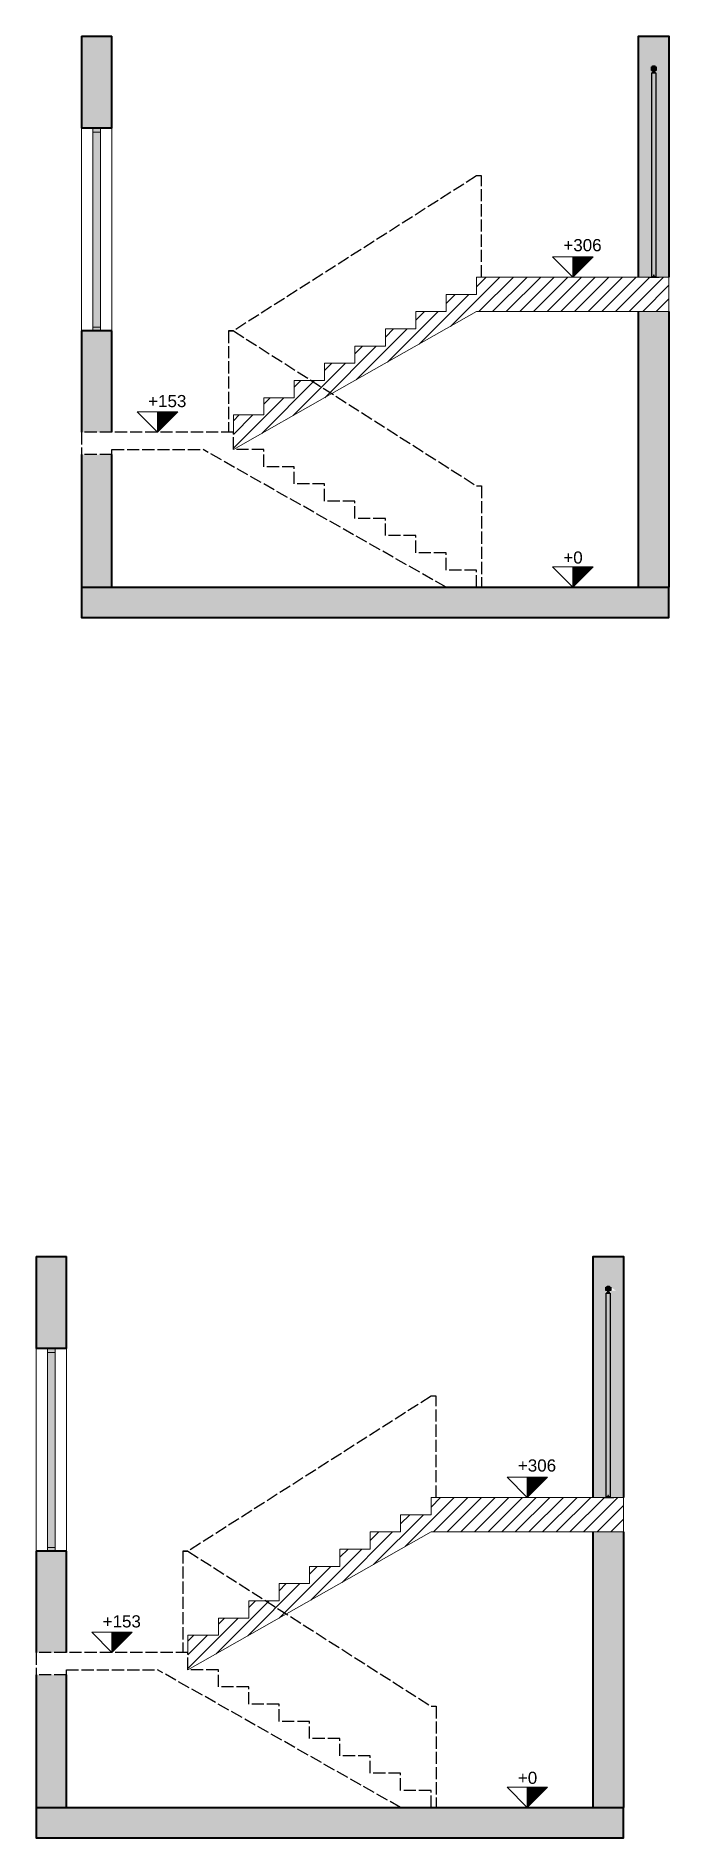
# Model space of a CAD drawing. Header units: millimetres. Extents: x -3181 to 118444, y -2683 to 27005.
# Drawn here: x 9890 to 10515, y -1505 to 274 of the extents above; entities that cross this region are included whole.
import ezdxf

# ---------------------------------------------------------------- set-up
doc = ezdxf.new("R2010")
doc.units = ezdxf.units.MM
doc.linetypes.add('ACAD_ISO02W100', pattern=[15, 12, -3])
doc.layers.get('0').update_dxf_attribs({"lineweight": 9})
for name, color, linetype in [('ECLISSE', 7, 'Continuous'), ('porte', 42, 'Continuous'), ('solid', 9, 'Continuous'), ('tratteggiate', 7, 'ACAD_ISO02W100'), ('vetro', 140, 'Continuous')]:
    doc.layers.add(name, color=color, linetype=linetype)
doc.layers.add('muri grandi', color=7, linetype='Continuous', lineweight=40)
doc.styles.get("Standard").update_dxf_attribs({"font": 'arial.ttf'})

msp = doc.modelspace()

# ---------------------------------------------------------------- texts
at = {"char_height": 12, "attachment_point": 1}
for s, insert in [('+306', (10410.786, 73.431)), ('+153', (10000.857, -80.436)), ('+0', (10410.786, -234.814)), ('+306', (10365.884, -1130.905)), ('+153', (9955.955, -1284.771)), ('+0', (10365.884, -1439.149))]:
    msp.add_mtext(s, dxfattribs=dict(at, insert=insert))

# ---------------------------------------------------------------- hatches: boundary and pattern name
h = msp.add_hatch(color=256)
h.dxf.hatch_style = 1
h.paths.add_polyline_path([(10502.472, 243.513), (10497.672, 243.513), (10497.672, 239.963), (10500.789, 239.963), (10502.472, 239.963)])
h.paths.add_polyline_path([(10501.322, 244.313), (10500.172, 244.313), (10498.822, 244.313), (10498.822, 243.513), (10501.322, 243.513)])
h.paths.add_polyline_path([(10500.472, 239.963), (10499.672, 239.963), (10499.672, 238.713), (10500.472, 238.713)])
h.paths.add_polyline_path([(10501.322, 238.713), (10498.822, 238.713), (10498.822, 237.513), (10501.322, 237.513)])
h = msp.add_hatch(color=256)
h.dxf.hatch_style = 1
h.paths.add_polyline_path([(10440.072, 55.813), (10420.072, 55.813), (10420.072, 35.813)])
h = msp.add_hatch()
h.set_pattern_fill('ANSI31', color=256, scale=3)
h.set_pattern_definition([(45, (6017.725, -1519.549), (-6.735192, 6.735192), [])])
h.paths.add_polyline_path([(10515.072, 35.813), (10325.072, 35.813), (10325.072, 18.813), (10295.072, 18.813), (10295.072, 1.813), (10265.072, 1.813), (10265.072, -15.187), (10235.072, -15.187), (10235.072, -32.187), (10205.072, -32.187), (10205.072, -49.187), (10175.072, -49.187), (10175.072, -66.187), (10161.935, -66.187), (10182.234, -79.129), (10325.072, 1.813), (10515.072, 1.813)])
h.paths.add_polyline_path([(10182.234, -79.129), (10161.935, -66.187), (10145.072, -66.187), (10145.072, -83.187), (10115.072, -83.187), (10115.072, -100.187), (10085.072, -100.187), (10085.072, -117.187), (10085.072, -134.187)])
h = msp.add_hatch(color=256)
h.dxf.hatch_style = 1
h.paths.add_polyline_path([(10030.072, -97.187), (10010.072, -97.187), (10010.072, -117.187)])
h = msp.add_hatch(color=256)
h.dxf.hatch_style = 1
h.paths.add_polyline_path([(10440.072, -250.187), (10420.072, -250.187), (10420.072, -270.187)])
h = msp.add_hatch(color=256)
h.dxf.hatch_style = 1
h.paths.add_polyline_path([(10457.57, -960.823), (10452.77, -960.823), (10452.77, -964.373), (10455.888, -964.373), (10457.57, -964.373)])
h.paths.add_polyline_path([(10456.42, -960.023), (10455.27, -960.023), (10453.92, -960.023), (10453.92, -960.823), (10456.42, -960.823)])
h.paths.add_polyline_path([(10455.57, -964.373), (10454.77, -964.373), (10454.77, -965.623), (10455.57, -965.623)])
h.paths.add_polyline_path([(10456.42, -965.623), (10453.92, -965.623), (10453.92, -966.823), (10456.42, -966.823)])
h = msp.add_hatch(color=256)
h.dxf.hatch_style = 1
h.paths.add_polyline_path([(10395.17, -1148.523), (10375.17, -1148.523), (10375.17, -1168.523)])
h = msp.add_hatch()
h.set_pattern_fill('ANSI31', color=256, scale=3)
h.set_pattern_definition([(45, (5972.823, -2723.884), (-6.735192, 6.735192), [])])
h.paths.add_polyline_path([(10470.17, -1168.523), (10280.17, -1168.523), (10280.17, -1185.523), (10250.17, -1185.523), (10250.17, -1202.523), (10220.17, -1202.523), (10220.17, -1219.523), (10190.17, -1219.523), (10190.17, -1236.523), (10160.17, -1236.523), (10160.17, -1253.523), (10130.17, -1253.523), (10130.17, -1270.523), (10117.033, -1270.523), (10137.333, -1283.464), (10280.17, -1202.523), (10470.17, -1202.523)])
h.paths.add_polyline_path([(10137.333, -1283.464), (10117.033, -1270.523), (10100.17, -1270.523), (10100.17, -1287.523), (10070.17, -1287.523), (10070.17, -1304.523), (10040.17, -1304.523), (10040.17, -1321.523), (10040.17, -1338.523)])
h = msp.add_hatch(color=256)
h.dxf.hatch_style = 1
h.paths.add_polyline_path([(9985.17, -1301.523), (9965.17, -1301.523), (9965.17, -1321.523)])
h = msp.add_hatch(color=256)
h.dxf.hatch_style = 1
h.paths.add_polyline_path([(10395.17, -1454.523), (10375.17, -1454.523), (10375.17, -1474.523)])
at = {"layer": 'porte'}
h = msp.add_hatch(color=256, dxfattribs=at)
h.dxf.hatch_style = 1
h.paths.add_polyline_path([(10498.072, 237.513), (10498.072, 36.313), (10499.742, 36.313), (10499.742, 37.813), (10500.402, 37.813), (10500.402, 36.313), (10502.072, 36.313), (10502.072, 237.513)])
h = msp.add_hatch(color=256, dxfattribs=at)
h.dxf.hatch_style = 1
h.paths.add_polyline_path([(9946.26, 182.813), (9946.26, 179.001), (9953.883, 179.001), (9953.883, 182.813)])
h.paths.add_polyline_path([(9953.883, -17.187), (9953.883, -13.376), (9946.26, -13.376), (9946.26, -17.187)])
h = msp.add_hatch(color=256, dxfattribs=at)
h.dxf.hatch_style = 1
h.paths.add_polyline_path([(10453.17, -966.823), (10453.17, -1168.023), (10454.84, -1168.023), (10454.84, -1166.522), (10455.5, -1166.522), (10455.5, -1168.023), (10457.17, -1168.023), (10457.17, -966.823)])
h = msp.add_hatch(color=256, dxfattribs=at)
h.dxf.hatch_style = 1
h.paths.add_polyline_path([(9901.359, -1021.523), (9901.359, -1025.334), (9908.982, -1025.334), (9908.982, -1021.523)])
h.paths.add_polyline_path([(9908.982, -1221.523), (9908.982, -1217.711), (9901.359, -1217.711), (9901.359, -1221.523)])
at = {"layer": 'solid'}
h = msp.add_hatch(color=256, dxfattribs=at)
h.dxf.hatch_style = 1
h.paths.add_polyline_path([(9935.072, 182.813), (9965.072, 182.813), (9965.072, 273.813), (9935.072, 273.813)])
h.paths.add_polyline_path([(9965.072, -17.187), (9935.072, -17.187), (9935.072, -117.187), (9965.072, -117.187)])
h.paths.add_polyline_path([(9935.072, -270.187), (9965.072, -270.187), (9965.072, -139.187), (9935.072, -139.187)])
h.paths.add_polyline_path([(10515.072, -300.187), (10515.072, -270.187), (10485.072, -270.187), (10325.072, -270.187), (10295.072, -270.187), (9935.072, -270.187), (9935.072, -300.187)])
h = msp.add_hatch(color=256, dxfattribs=at)
h.dxf.hatch_style = 1
h.paths.add_polyline_path([(10485.072, 35.813), (10515.072, 35.813), (10515.072, 273.813), (10485.072, 273.813)])
h.paths.add_polyline_path([(10498.072, 237.513), (10498.822, 237.513), (10498.822, 238.713), (10499.672, 238.713), (10499.672, 239.963), (10497.672, 239.963), (10497.672, 243.513), (10498.822, 243.513), (10498.822, 244.313), (10500.172, 244.313), (10501.322, 244.313), (10501.322, 243.513), (10502.472, 243.513), (10502.472, 239.963), (10500.472, 239.963), (10500.472, 238.713), (10501.322, 238.713), (10501.322, 237.513), (10502.072, 237.513), (10502.072, 36.313), (10500.402, 36.313), (10500.402, 37.813), (10499.742, 37.813), (10499.742, 36.313), (10498.072, 36.313)], flags=16)
h = msp.add_hatch(color=256, dxfattribs=at)
h.dxf.hatch_style = 1
h.paths.add_polyline_path([(10515.072, 1.813), (10485.072, 1.813), (10485.072, -270.187), (10515.072, -270.187)])
h = msp.add_hatch(color=256, dxfattribs=at)
h.dxf.hatch_style = 1
h.paths.add_polyline_path([(9890.17, -1021.523), (9920.17, -1021.523), (9920.17, -930.523), (9890.17, -930.523)])
h.paths.add_polyline_path([(9920.17, -1221.523), (9890.17, -1221.523), (9890.17, -1321.523), (9920.17, -1321.523)])
h.paths.add_polyline_path([(9890.17, -1474.523), (9920.17, -1474.523), (9920.17, -1343.523), (9890.17, -1343.523)])
h.paths.add_polyline_path([(10470.17, -1504.523), (10470.17, -1474.523), (10440.17, -1474.523), (10280.17, -1474.523), (10250.17, -1474.523), (9890.17, -1474.523), (9890.17, -1504.523)])
h = msp.add_hatch(color=256, dxfattribs=at)
h.dxf.hatch_style = 1
h.paths.add_polyline_path([(10470.17, -1168.523), (10470.17, -930.523), (10440.17, -930.523), (10440.17, -1168.523)])
h.paths.add_polyline_path([(10453.17, -966.823), (10453.007, -964.373), (10452.77, -964.373), (10452.77, -960.823), (10453.92, -960.823), (10453.92, -960.023), (10455.27, -960.023), (10456.42, -960.023), (10462.673, -964.373), (10457.17, -964.373), (10457.17, -1168.023), (10453.17, -1168.023)], flags=16)
h = msp.add_hatch(color=256, dxfattribs=at)
h.dxf.hatch_style = 1
h.paths.add_polyline_path([(10470.17, -1202.523), (10440.17, -1202.523), (10440.17, -1474.523), (10470.17, -1474.523)])
at = {"layer": 'vetro'}
h = msp.add_hatch(color=256, dxfattribs=at)
h.dxf.hatch_style = 1
h.paths.add_polyline_path([(9953.883, 179.001), (9946.26, 179.001), (9946.26, -13.376), (9953.883, -13.376)])
h = msp.add_hatch(color=256, dxfattribs=at)
h.dxf.hatch_style = 1
h.paths.add_polyline_path([(9908.982, -1025.334), (9901.359, -1025.334), (9901.359, -1217.711), (9908.982, -1217.711)])

# ---------------------------------------------------------------- linework, layer by layer
for points in [[(10500.789, 239.963), (10497.672, 239.963)], [(10498.072, 36.313), (10498.072, 237.513), (10502.072, 237.513), (10502.072, 36.313), (10500.402, 36.313), (10500.402, 37.813), (10499.742, 37.813), (10499.742, 36.313), (10498.072, 36.313)], [(10500.789, 239.963), (10502.472, 239.963)], [(9935.072, 182.813), (9935.072, -17.187)], [(9946.26, 182.813), (9946.26, 179.001), (9953.883, 179.001), (9953.883, 182.813)], [(9946.26, 179.001), (9946.26, -13.376)], [(9953.883, -13.376), (9953.883, 179.001)], [(9965.072, -17.187), (9965.072, 182.813)], [(10420.072, 35.813), (10400.072, 55.813), (10420.072, 55.813)], [(10420.072, 35.813), (10420.072, 55.813)], [(10420.072, 35.813), (10440.072, 55.813), (10420.072, 55.813)], [(10325.072, 18.813), (10325.072, 35.813), (10485.072, 35.813)], [(10485.072, 35.813), (10515.072, 35.813)], [(10485.072, 35.813), (10515.072, 35.813)], [(10515.072, 35.813), (10515.072, 1.813)], [(10295.072, 1.813), (10295.072, 18.813), (10325.072, 18.813)], [(10145.072, -66.187), (10175.072, -66.187), (10175.072, -49.187), (10205.072, -49.187), (10205.072, -32.187), (10235.072, -32.187), (10235.072, -15.187), (10265.072, -15.187), (10265.072, 1.813), (10295.072, 1.813)], [(10325.072, 1.813), (10182.234, -79.129)], [(10325.072, 1.813), (10515.072, 1.813)], [(9953.883, -17.187), (9953.883, -13.376), (9946.26, -13.376), (9946.26, -17.187)], [(9946.26, -13.376), (9953.883, -13.376)], [(10145.072, -83.187), (10145.072, -66.187)], [(10182.234, -79.129), (10085.072, -134.187)], [(10115.072, -83.187), (10145.072, -83.187)], [(10115.072, -83.187), (10115.072, -100.187)], [(10010.072, -117.187), (9990.072, -97.187), (10010.072, -97.187)], [(10010.072, -117.187), (10010.072, -97.187)], [(10010.072, -117.187), (10030.072, -97.187), (10010.072, -97.187)], [(10085.072, -117.187), (10085.072, -100.187), (10115.072, -100.187)], [(10420.072, -270.187), (10400.072, -250.187), (10420.072, -250.187)], [(10420.072, -270.187), (10420.072, -250.187)], [(10420.072, -270.187), (10440.072, -250.187), (10420.072, -250.187)], [(10515.072, -270.187), (10485.072, -270.187)], [(10495.072, -270.187), (10505.072, -270.187)], [(10455.888, -964.373), (10452.77, -964.373)], [(10453.17, -1168.023), (10453.17, -966.823), (10457.17, -966.823), (10457.17, -1168.023), (10455.5, -1168.023), (10455.5, -1166.522), (10454.84, -1166.522), (10454.84, -1168.023), (10453.17, -1168.023)], [(10455.888, -964.373), (10457.57, -964.373)], [(9890.17, -1021.523), (9890.17, -1221.523)], [(9901.359, -1021.523), (9901.359, -1025.334), (9908.982, -1025.334), (9908.982, -1021.523)], [(9901.359, -1025.334), (9901.359, -1217.711)], [(9908.982, -1217.711), (9908.982, -1025.334)], [(9920.17, -1221.523), (9920.17, -1021.523)], [(10375.17, -1168.523), (10355.17, -1148.523), (10375.17, -1148.523)], [(10375.17, -1168.523), (10375.17, -1148.523)], [(10375.17, -1168.523), (10395.17, -1148.523), (10375.17, -1148.523)], [(10280.17, -1185.523), (10280.17, -1168.523), (10440.17, -1168.523)], [(10440.17, -1168.523), (10470.17, -1168.523)], [(10440.17, -1168.523), (10470.17, -1168.523)], [(10470.17, -1168.523), (10470.17, -1202.523)], [(10250.17, -1202.523), (10250.17, -1185.523), (10280.17, -1185.523)], [(10100.17, -1270.523), (10130.17, -1270.523), (10130.17, -1253.523), (10160.17, -1253.523), (10160.17, -1236.523), (10190.17, -1236.523), (10190.17, -1219.523), (10220.17, -1219.523), (10220.17, -1202.523), (10250.17, -1202.523)], [(10280.17, -1202.523), (10137.333, -1283.464)], [(10280.17, -1202.523), (10470.17, -1202.523)], [(9908.982, -1221.523), (9908.982, -1217.711), (9901.359, -1217.711), (9901.359, -1221.523)], [(9901.359, -1217.711), (9908.982, -1217.711)], [(10100.17, -1287.523), (10100.17, -1270.523)], [(10137.333, -1283.464), (10040.17, -1338.523)], [(10070.17, -1287.523), (10100.17, -1287.523)], [(10070.17, -1287.523), (10070.17, -1304.523)], [(9965.17, -1321.523), (9945.17, -1301.523), (9965.17, -1301.523)], [(9965.17, -1321.523), (9965.17, -1301.523)], [(9965.17, -1321.523), (9985.17, -1301.523), (9965.17, -1301.523)], [(10040.17, -1321.523), (10040.17, -1304.523), (10070.17, -1304.523)], [(10375.17, -1474.523), (10355.17, -1454.523), (10375.17, -1454.523)], [(10375.17, -1474.523), (10375.17, -1454.523)], [(10375.17, -1474.523), (10395.17, -1454.523), (10375.17, -1454.523)], [(10470.17, -1474.523), (10440.17, -1474.523)], [(10450.17, -1474.523), (10460.17, -1474.523)]]:
    msp.add_lwpolyline(points)
at = {"layer": 'ECLISSE'}
for p, q in [((10497.672, 239.963), (10497.672, 243.513)), ((10497.672, 243.513), (10502.472, 243.513)), ((10498.822, 244.313), (10500.172, 244.313)), ((10498.822, 243.513), (10498.822, 244.313)), ((10498.822, 237.513), (10498.822, 238.713)), ((10498.822, 238.713), (10501.322, 238.713)), ((10499.672, 238.713), (10499.672, 239.963)), ((10500.172, 244.313), (10501.322, 244.313)), ((10500.472, 238.713), (10500.472, 239.963)), ((10501.322, 243.513), (10501.322, 244.313)), ((10501.322, 237.513), (10501.322, 238.713)), ((10502.472, 243.513), (10502.472, 239.963)), ((10453.92, -960.023), (10455.27, -960.023)), ((10453.92, -960.823), (10453.92, -960.023)), ((10455.27, -960.023), (10456.42, -960.023)), ((10456.42, -960.823), (10456.42, -960.023)), ((10452.77, -964.373), (10452.77, -960.823)), ((10452.77, -960.823), (10457.57, -960.823)), ((10453.92, -966.823), (10453.92, -965.623)), ((10453.92, -965.623), (10456.42, -965.623)), ((10454.77, -965.623), (10454.77, -964.373)), ((10455.57, -965.623), (10455.57, -964.373)), ((10456.42, -966.823), (10456.42, -965.623)), ((10457.57, -960.823), (10457.57, -964.373))]:
    msp.add_line(p, q, dxfattribs=at)
at = {"layer": 'ECLISSE', "color": 7}
for p, q in [((10494.672, 35.813), (10505.472, 35.813)), ((10449.77, -1168.523), (10460.57, -1168.523))]:
    msp.add_line(p, q, dxfattribs=at)
at = {"layer": 'muri grandi'}
for points in [[(9935.072, 273.813), (9935.072, 182.813)], [(9935.072, 273.813), (9965.072, 273.813)], [(9965.072, 182.813), (9965.072, 273.813)], [(10485.072, 35.813), (10485.072, 273.813), (10515.072, 273.813), (10515.072, 35.813)], [(9965.072, 182.813), (9935.072, 182.813)], [(10485.072, -270.187), (10485.072, 1.813)], [(10515.072, 1.813), (10515.072, -270.187)], [(9935.072, -17.187), (9935.072, -117.187)], [(9965.072, -17.187), (9935.072, -17.187)], [(9965.072, -117.187), (9965.072, -17.187)], [(9935.072, -139.187), (9935.072, -270.187)], [(9965.072, -270.187), (9965.072, -139.187)], [(9935.072, -270.187), (10295.072, -270.187)], [(9935.072, -270.187), (9935.072, -300.187), (10515.072, -300.187), (10515.072, -270.187)], [(10295.072, -270.187), (10325.072, -270.187)], [(10325.072, -270.187), (10515.072, -270.187)], [(9890.17, -930.523), (9890.17, -1021.523)], [(9890.17, -930.523), (9920.17, -930.523)], [(9920.17, -1021.523), (9920.17, -930.523)], [(10440.17, -1168.523), (10440.17, -930.523), (10470.17, -930.523), (10470.17, -1168.523)], [(9920.17, -1021.523), (9890.17, -1021.523)], [(10440.17, -1474.523), (10440.17, -1202.523)], [(10470.17, -1202.523), (10470.17, -1474.523)], [(9890.17, -1221.523), (9890.17, -1321.523)], [(9920.17, -1221.523), (9890.17, -1221.523)], [(9920.17, -1321.523), (9920.17, -1221.523)], [(9890.17, -1343.523), (9890.17, -1474.523)], [(9920.17, -1474.523), (9920.17, -1343.523)], [(9890.17, -1474.523), (10250.17, -1474.523)], [(9890.17, -1474.523), (9890.17, -1504.523), (10470.17, -1504.523), (10470.17, -1474.523)], [(10250.17, -1474.523), (10280.17, -1474.523)], [(10280.17, -1474.523), (10470.17, -1474.523)]]:
    msp.add_lwpolyline(points, dxfattribs=at)
at = {"layer": 'porte'}
for points in [[(9946.26, -17.187), (9953.883, -17.187)], [(9901.359, -1221.523), (9908.982, -1221.523)]]:
    msp.add_lwpolyline(points, dxfattribs=at)
at = {"layer": 'solid'}
for points in [[(10498.072, 237.513), (10502.072, 237.513), (10502.072, 36.313), (10500.402, 36.313), (10500.402, 37.813), (10499.742, 37.813), (10499.742, 36.313), (10498.072, 36.313), (10498.072, 237.513), (10502.072, 237.513)], [(10498.822, 237.513), (10501.322, 237.513)], [(10453.17, -966.823), (10457.17, -966.823), (10457.17, -1168.023), (10455.5, -1168.023), (10455.5, -1166.522), (10454.84, -1166.522), (10454.84, -1168.023), (10453.17, -1168.023), (10453.17, -966.823), (10457.17, -966.823)], [(10453.92, -966.823), (10456.42, -966.823)]]:
    msp.add_lwpolyline(points, dxfattribs=at)
at = {"layer": 'tratteggiate'}
for points in [[(10330.072, 135.813), (10325.072, 135.813), (10085.072, -17.187)], [(10330.072, 35.813), (10330.072, 135.813)], [(10085.072, -17.187), (10080.072, -17.187), (10080.072, -117.187)], [(10080.072, -17.187), (10085.072, -17.187), (10325.072, -170.187)], [(9935.072, -117.187), (9935.072, -139.187)], [(10145.072, -168.187), (10145.072, -151.187), (10115.072, -151.187), (10115.072, -134.187), (10085.072, -134.187), (10085.072, -117.187), (9935.072, -117.187)], [(9965.072, -139.187), (9935.072, -139.187)], [(9965.072, -139.187), (9965.072, -134.187)], [(9965.072, -134.187), (10055.072, -134.187)], [(10295.072, -270.187), (10055.072, -134.187)], [(10175.072, -168.187), (10145.072, -168.187)], [(10325.072, -270.187), (10325.072, -253.187), (10295.072, -253.187), (10295.072, -236.187), (10265.072, -236.187), (10265.072, -219.187), (10235.072, -219.187), (10235.072, -202.187), (10205.072, -202.187), (10205.072, -185.187), (10175.072, -185.187), (10175.072, -168.187)], [(10325.072, -170.187), (10330.072, -170.187), (10330.072, -270.187)], [(10285.17, -1068.523), (10280.17, -1068.523), (10040.17, -1221.523)], [(10285.17, -1168.523), (10285.17, -1068.523)], [(10040.17, -1221.523), (10035.17, -1221.523), (10035.17, -1321.523)], [(10035.17, -1221.523), (10040.17, -1221.523), (10280.17, -1374.523)], [(9890.17, -1321.523), (9890.17, -1343.523)], [(10100.17, -1372.523), (10100.17, -1355.523), (10070.17, -1355.523), (10070.17, -1338.523), (10040.17, -1338.523), (10040.17, -1321.523), (9890.17, -1321.523)], [(9920.17, -1343.523), (9890.17, -1343.523)], [(9920.17, -1343.523), (9920.17, -1338.523)], [(9920.17, -1338.523), (10010.17, -1338.523)], [(10250.17, -1474.523), (10010.17, -1338.523)], [(10130.17, -1372.523), (10100.17, -1372.523)], [(10280.17, -1474.523), (10280.17, -1457.523), (10250.17, -1457.523), (10250.17, -1440.523), (10220.17, -1440.523), (10220.17, -1423.523), (10190.17, -1423.523), (10190.17, -1406.523), (10160.17, -1406.523), (10160.17, -1389.523), (10130.17, -1389.523), (10130.17, -1372.523)], [(10280.17, -1374.523), (10285.17, -1374.523), (10285.17, -1474.523)]]:
    msp.add_lwpolyline(points, dxfattribs=at)

msp.set_redraw_order([(e.dxf.handle, doc.entitydb.next_handle()) for e in msp.query("TEXT MTEXT ATTDEF DIMENSION ARC_DIMENSION")])  # texts and dimensions are drawn at this point

doc.saveas('drawing.dxf')
